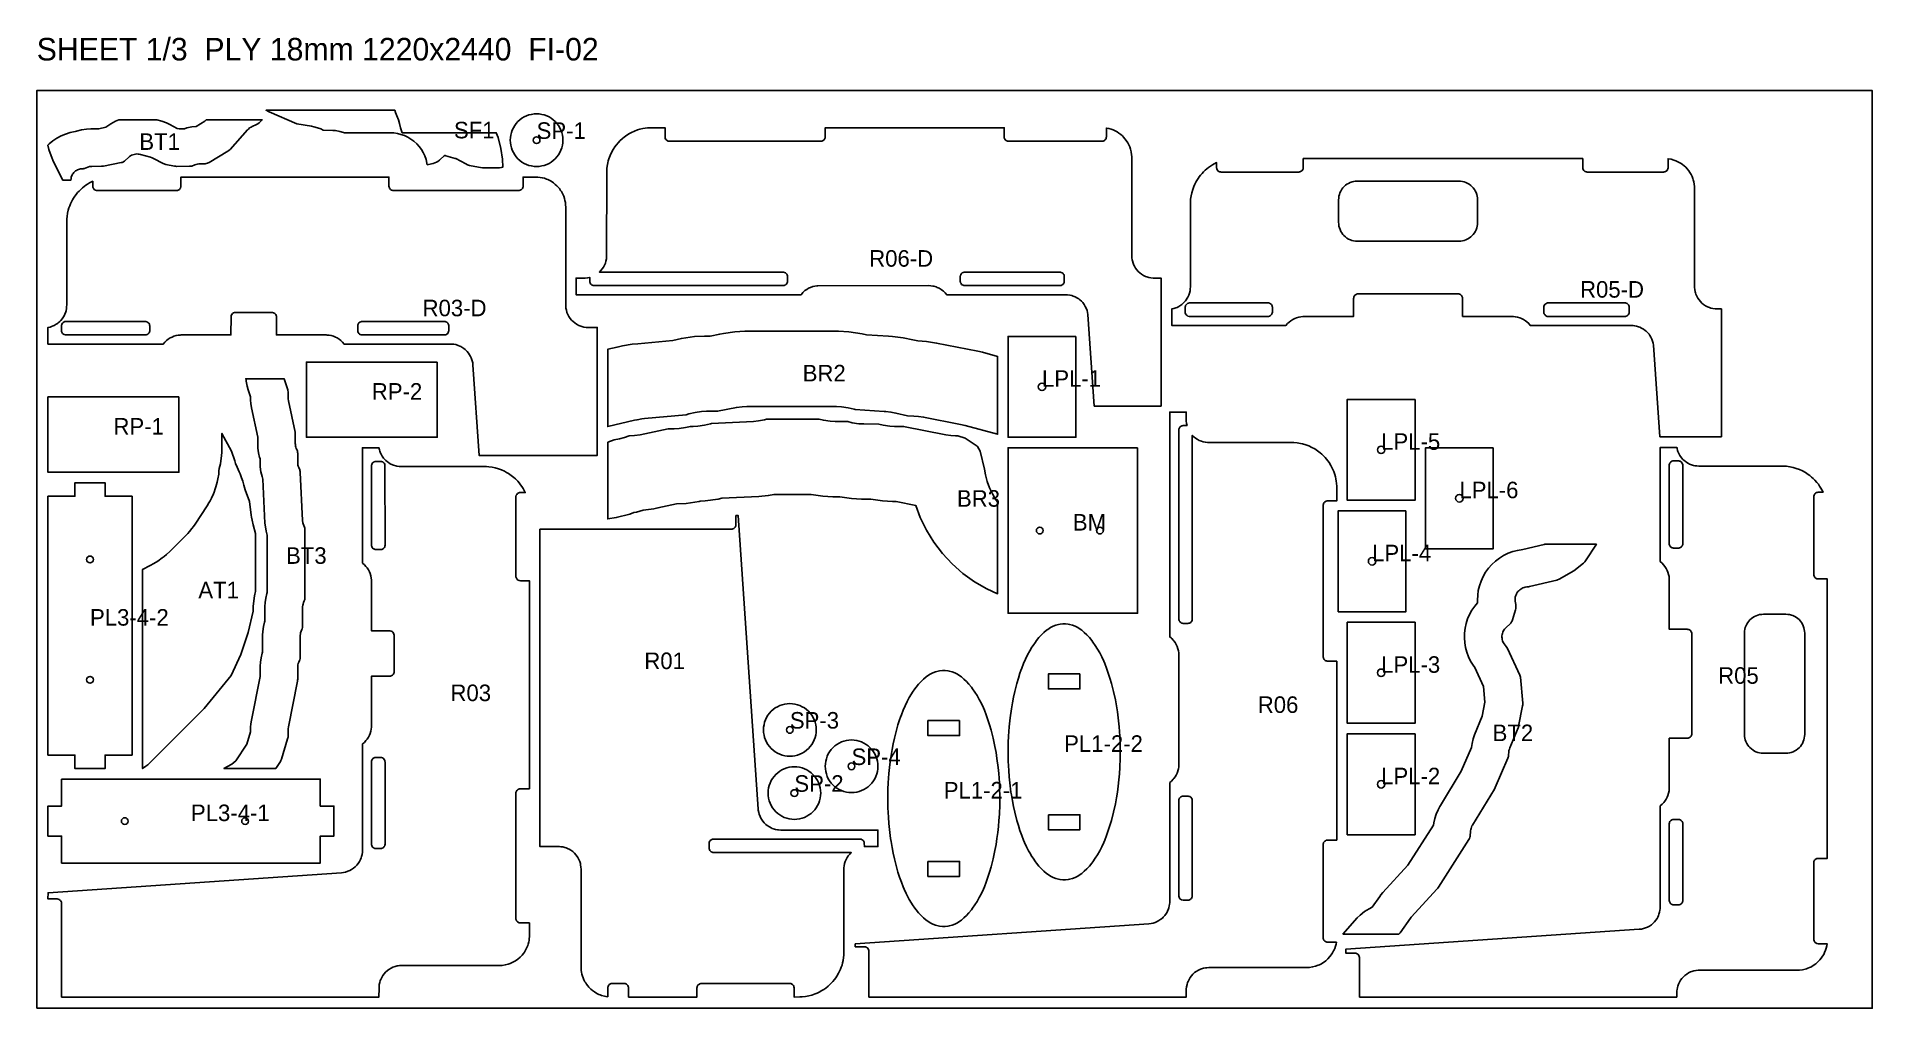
# Model space of a CAD drawing. Header units: millimetres. Extents: x 0 to 7920, y 0 to 1292.
# Drawn here: x 0 to 2440, y 0 to 1292 of the extents above; entities that cross this region are included whole.
import ezdxf

# ---------------------------------------------------------------- set-up
doc = ezdxf.new("R2010")
doc.units = ezdxf.units.MM
for name, color, linetype in [('CUT_IN', 5, 'Continuous'), ('CUT_OUT', 1, 'Continuous'), ('DRILL', 3, 'Continuous'), ('LABEL', 7, 'Continuous'), ('SHEET', 8, 'Continuous')]:
    doc.layers.add(name, color=color, linetype=linetype)

msp = doc.modelspace()

# ---------------------------------------------------------------- texts
at = {"layer": 'LABEL'}
for s, height, p in [('SHEET 1/3  PLY 18mm 1220x2440  FI-02', 30, (0, 1260)), ('SF1', 22, (554.68, 1156.45)), ('SP-1', 22, (664.51, 1155.79)), ('BT1', 22, (136.41, 1141.15)), ('R06-D', 22, (1106.61, 985.86)), ('R05-D', 22, (2051.53, 944.72)), ('R03-D', 22, (512.94, 919.95)), ('BR2', 22, (1018.19, 833.34)), ('RP-2', 22, (445.44, 809.07)), ('LPL-1', 22, (1336.32, 826.18)), ('RP-1', 22, (102, 762.68)), ('LPL-5', 22, (1787.14, 742.42)), ('BR3', 22, (1223.3, 666.77)), ('LPL-6', 22, (1891.14, 678.05)), ('BM', 22, (1377.32, 635.1)), ('BT3', 22, (331.43, 590.83)), ('LPL-4', 22, (1775.14, 594.21)), ('AT1', 22, (214.84, 545)), ('PL3-4-2', 22, (70.84, 508.68)), ('R01', 22, (807.69, 450.94)), ('LPL-3', 22, (1787.14, 446)), ('R05', 22, (2235.14, 431.42)), ('R03', 22, (550, 408.36)), ('R06', 22, (1623.13, 392.67)), ('SP-3', 22, (1001.14, 371.82)), ('BT2', 22, (1935.29, 355.13)), ('SP-4', 22, (1083.14, 323.39)), ('PL1-2-2', 22, (1365.75, 340.89)), ('LPL-2', 22, (1787.14, 297.78)), ('SP-2', 22, (1007.14, 287.82)), ('PL1-2-1', 22, (1205.75, 278.89)), ('PL3-4-1', 22, (205, 248.84))]:
    msp.add_text(s, height=height, dxfattribs=at).set_placement(p)

# ---------------------------------------------------------------- linework, layer by layer
at = {"layer": 'CUT_IN'}
for points in [[(1733.67, 1032.65), (1734.78, 1030.8), (1736.24, 1028.83), (1737.69, 1027.23), (1739.71, 1025.37), (1741.68, 1023.91), (1743.78, 1022.65), (1746.27, 1021.49), (1748.31, 1020.77), (1750.4, 1020.24), (1753.11, 1019.82), (1755.71, 1019.69), (1890.2, 1019.69), (1893.09, 1019.85), (1895.23, 1020.18), (1897.32, 1020.69), (1899.91, 1021.6), (1902.39, 1022.79), (1904.48, 1024.08), (1906.21, 1025.37), (1907.81, 1026.81), (1909.67, 1028.83), (1911.29, 1031.05), (1912.39, 1032.91), (1913.32, 1034.86), (1914.27, 1037.43), (1914.86, 1039.81), (1915.19, 1041.95), (1915.35, 1044.84), (1915.35, 1074.54), (1915.19, 1077.43), (1914.86, 1079.57), (1914.35, 1081.66), (1913.32, 1084.52), (1912.25, 1086.73), (1911.13, 1088.58), (1909.67, 1090.55), (1908.23, 1092.15), (1906.21, 1094.01), (1904.24, 1095.47), (1902.39, 1096.59), (1899.91, 1097.78), (1897.32, 1098.69), (1895.23, 1099.2), (1892.8, 1099.56), (1890.2, 1099.69), (1755.71, 1099.69), (1752.82, 1099.53), (1750.69, 1099.2), (1748.59, 1098.69), (1746, 1097.78), (1743.53, 1096.59), (1741.68, 1095.47), (1739.94, 1094.19), (1737.69, 1092.15), (1736.24, 1090.55), (1734.95, 1088.82), (1733.52, 1086.47), (1732.37, 1083.98), (1731.65, 1081.95), (1731.05, 1079.57), (1730.69, 1077.14), (1730.56, 1074.54), (1730.56, 1044.84), (1730.67, 1042.53), (1731.05, 1039.81), (1731.65, 1037.43), (1732.47, 1035.13), (1733.67, 1032.65)], [(1365.93, 973.23), (1365.7, 974.38), (1365.25, 975.47), (1364.59, 976.45), (1363.98, 977.09), (1363.04, 977.79), (1361.98, 978.29), (1360.84, 978.58), (1360.25, 978.63), (1233.42, 978.63), (1232.84, 978.58), (1231.69, 978.29), (1230.38, 977.63), (1229.69, 977.09), (1229.08, 976.45), (1228.29, 975.21), (1227.97, 974.38), (1227.72, 972.93), (1227.72, 966.35), (1227.83, 965.47), (1228.17, 964.34), (1228.73, 963.31), (1229.47, 962.4), (1230.38, 961.65), (1231.42, 961.1), (1232.26, 960.82), (1233.42, 960.65), (1360.25, 960.65), (1360.84, 960.7), (1361.98, 960.99), (1363.29, 961.65), (1363.98, 962.19), (1364.59, 962.83), (1365.38, 964.07), (1365.7, 964.9), (1365.95, 966.35), (1365.93, 973.23)], [(1532.68, 919.69), (1637.44, 919.75), (1638.59, 920.04), (1639.65, 920.54), (1640.59, 921.24), (1641.38, 922.12), (1641.99, 923.12), (1642.31, 923.95), (1642.56, 925.4), (1642.56, 931.98), (1642.45, 932.86), (1642.11, 933.99), (1641.71, 934.77), (1641.2, 935.5), (1640.14, 936.51), (1638.86, 937.23), (1637.44, 937.63), (1636.56, 937.69), (1532.38, 937.68), (1531.22, 937.51), (1530.38, 937.23), (1529.59, 936.84), (1528.65, 936.14), (1527.86, 935.26), (1527.25, 934.26), (1526.94, 933.43), (1526.74, 932.57), (1526.68, 931.69), (1526.69, 925.4), (1526.79, 924.52), (1527.14, 923.39), (1527.53, 922.61), (1528.04, 921.88), (1529.1, 920.87), (1530.38, 920.15), (1531.8, 919.75), (1532.68, 919.69)], [(2116.91, 931.98), (2116.8, 932.86), (2116.34, 934.26), (2115.73, 935.26), (2114.94, 936.14), (2114, 936.84), (2112.93, 937.34), (2111.79, 937.63), (2111.21, 937.68), (2009.06, 937.68), (2008.47, 937.63), (2007.33, 937.34), (2006.02, 936.68), (2005.32, 936.14), (2004.71, 935.5), (2003.93, 934.26), (2003.53, 933.15), (2003.36, 931.98), (2003.36, 925.4), (2003.53, 924.23), (2003.93, 923.12), (2004.53, 922.12), (2005.32, 921.24), (2006.27, 920.54), (2007.05, 920.15), (2007.89, 919.87), (2009.06, 919.7), (2111.21, 919.7), (2111.79, 919.75), (2112.93, 920.04), (2114.25, 920.7), (2114.94, 921.24), (2115.55, 921.88), (2116.34, 923.12), (2116.73, 924.23), (2116.91, 925.4), (2116.91, 931.98)], [(144.54, 895.08), (145.7, 895.25), (146.81, 895.65), (147.82, 896.25), (148.69, 897.04), (149.39, 897.99), (149.89, 899.05), (150.18, 900.19), (150.23, 900.78), (150.23, 907.36), (150.13, 908.24), (149.78, 909.37), (149.39, 910.15), (148.88, 910.88), (147.82, 911.89), (146.54, 912.61), (145.12, 913.01), (144.24, 913.07), (38.69, 913.06), (37.53, 912.89), (36.69, 912.61), (35.9, 912.22), (34.96, 911.52), (34.17, 910.64), (33.56, 909.64), (33.25, 908.81), (33.05, 907.95), (32.99, 907.36), (32.99, 900.78), (33.1, 899.9), (33.44, 898.77), (33.84, 897.99), (34.35, 897.26), (35.41, 896.25), (36.69, 895.53), (38.11, 895.13), (38.99, 895.07), (144.54, 895.08)], [(547.66, 907.66), (547.43, 908.81), (546.98, 909.9), (546.33, 910.88), (545.72, 911.52), (545.02, 912.06), (543.98, 912.61), (543.15, 912.89), (541.98, 913.06), (432.37, 913.06), (431.79, 913.01), (430.65, 912.72), (429.34, 912.06), (428.22, 911.1), (427.68, 910.4), (427.24, 909.64), (426.85, 908.53), (426.68, 907.36), (426.68, 900.78), (426.85, 899.61), (427.24, 898.5), (427.68, 897.74), (428.22, 897.04), (429.09, 896.25), (430.1, 895.65), (431.21, 895.25), (432.37, 895.08), (541.98, 895.08), (542.57, 895.13), (543.71, 895.42), (545.02, 896.08), (545.72, 896.62), (546.33, 897.26), (547.11, 898.5), (547.51, 899.61), (547.66, 900.48), (547.66, 907.66)], [(445, 721.08), (445.06, 614.95), (445.35, 613.81), (445.85, 612.74), (446.18, 612.25), (446.97, 611.38), (447.43, 611.01), (447.92, 610.68), (448.98, 610.18), (450.12, 609.89), (450.71, 609.84), (457.88, 609.89), (458.74, 610.09), (459.83, 610.54), (460.81, 611.19), (461.45, 611.8), (462.15, 612.74), (462.54, 613.53), (462.82, 614.37), (462.99, 615.53), (462.94, 721.96), (462.54, 723.38), (461.82, 724.66), (460.81, 725.72), (460.08, 726.23), (459.3, 726.63), (458.17, 726.97), (457.29, 727.08), (450.71, 727.08), (449.83, 726.97), (448.43, 726.51), (447.19, 725.72), (446.55, 725.11), (445.85, 724.17), (445.35, 723.1), (445.06, 721.96), (445, 721.08)], [(2170.14, 721.7), (2170.2, 616.94), (2170.49, 615.79), (2170.99, 614.73), (2171.32, 614.24), (2172.33, 613.18), (2173.06, 612.67), (2173.84, 612.27), (2174.97, 611.93), (2175.85, 611.82), (2182.73, 611.84), (2183.88, 612.07), (2184.97, 612.52), (2185.95, 613.18), (2186.59, 613.79), (2187.29, 614.73), (2187.68, 615.52), (2187.96, 616.36), (2188.13, 617.52), (2188.08, 722.58), (2187.68, 724), (2186.96, 725.28), (2185.95, 726.34), (2184.71, 727.13), (2183.88, 727.44), (2182.73, 727.67), (2175.85, 727.69), (2174.97, 727.59), (2173.57, 727.13), (2172.33, 726.34), (2171.69, 725.73), (2170.99, 724.79), (2170.49, 723.72), (2170.2, 722.58), (2170.14, 721.7)], [(2283.62, 520.99), (2281.25, 519.6), (2279.28, 518.14), (2277.26, 516.28), (2275.82, 514.67), (2274.36, 512.7), (2273.1, 510.6), (2271.94, 508.11), (2271.22, 506.07), (2270.69, 503.98), (2270.27, 501.27), (2270.14, 498.67), (2270.14, 364.18), (2270.3, 361.29), (2270.63, 359.15), (2271.14, 357.06), (2272.05, 354.47), (2273.24, 351.99), (2274.53, 349.9), (2275.82, 348.17), (2277.26, 346.57), (2279.28, 344.71), (2281.5, 343.09), (2283.36, 341.99), (2285.31, 341.06), (2287.88, 340.11), (2290.26, 339.52), (2292.4, 339.19), (2295.29, 339.03), (2324.99, 339.03), (2327.88, 339.19), (2330.02, 339.52), (2332.11, 340.03), (2334.97, 341.06), (2337.18, 342.13), (2339.03, 343.25), (2341, 344.71), (2342.6, 346.15), (2344.46, 348.17), (2345.92, 350.14), (2347.04, 351.99), (2348.23, 354.47), (2349.14, 357.06), (2349.65, 359.15), (2350.01, 361.58), (2350.14, 364.18), (2350.14, 498.67), (2349.98, 501.56), (2349.65, 503.69), (2349.14, 505.79), (2348.23, 508.38), (2347.04, 510.85), (2345.92, 512.7), (2344.64, 514.44), (2342.6, 516.69), (2341, 518.14), (2339.27, 519.43), (2336.92, 520.86), (2334.43, 522.01), (2332.4, 522.73), (2330.02, 523.33), (2327.59, 523.69), (2324.99, 523.82), (2295.29, 523.82), (2292.98, 523.71), (2290.26, 523.33), (2287.88, 522.73), (2285.58, 521.91), (2283.62, 520.99)], [(1386.76, 444.5), (1344.76, 444.5), (1344.76, 424.5), (1386.76, 424.5), (1386.76, 444.5)], [(1226.76, 382.5), (1184.76, 382.5), (1184.76, 362.5), (1226.76, 362.5), (1226.76, 382.5)], [(457, 212.38), (458.17, 212.5), (459.3, 212.84), (460.33, 213.39), (461.24, 214.14), (461.99, 215.05), (462.54, 216.09), (462.82, 216.92), (462.99, 218.09), (462.99, 327.7), (462.94, 328.28), (462.65, 329.42), (461.99, 330.73), (461.03, 331.85), (460.33, 332.39), (459.57, 332.83), (458.46, 333.22), (457.29, 333.39), (450.71, 333.39), (449.54, 333.22), (448.43, 332.83), (447.67, 332.39), (446.97, 331.85), (446.18, 330.98), (445.58, 329.97), (445.18, 328.86), (445.01, 327.7), (445.01, 218.09), (445.06, 217.5), (445.35, 216.36), (446.01, 215.05), (446.55, 214.35), (447.19, 213.74), (448.43, 212.96), (449.54, 212.56), (450.41, 212.41), (457, 212.38)], [(1530.14, 143.75), (1531.31, 143.86), (1532.44, 144.2), (1533.22, 144.6), (1534.17, 145.3), (1534.96, 146.17), (1535.56, 147.18), (1535.96, 148.29), (1536.13, 149.45), (1536.13, 276.28), (1536.08, 276.86), (1535.79, 278.01), (1535.13, 279.32), (1534.59, 280.01), (1533.95, 280.62), (1532.71, 281.41), (1531.88, 281.73), (1530.43, 281.98), (1523.85, 281.98), (1522.97, 281.87), (1521.84, 281.53), (1520.81, 280.97), (1519.9, 280.23), (1519.15, 279.32), (1518.6, 278.28), (1518.32, 277.44), (1518.15, 276.28), (1518.15, 149.45), (1518.2, 148.86), (1518.49, 147.72), (1519.15, 146.41), (1519.69, 145.72), (1520.33, 145.11), (1521.57, 144.32), (1522.4, 144), (1523.85, 143.75), (1530.14, 143.75)], [(1344.76, 257.28), (1344.76, 237.28), (1386.76, 237.28), (1386.76, 257.28), (1344.76, 257.28)], [(2175.85, 137.47), (2182.43, 137.47), (2183.31, 137.58), (2184.71, 138.04), (2185.22, 138.32), (2186.17, 139.02), (2186.59, 139.44), (2187.29, 140.38), (2187.79, 141.45), (2187.96, 142.01), (2188.13, 143.17), (2188.13, 245.32), (2187.96, 246.49), (2187.68, 247.33), (2187.13, 248.36), (2186.59, 249.06), (2185.95, 249.67), (2184.71, 250.45), (2183.6, 250.85), (2182.43, 251.02), (2175.85, 251.02), (2174.68, 250.85), (2173.57, 250.45), (2173.06, 250.18), (2172.11, 249.48), (2171.5, 248.84), (2170.99, 248.11), (2170.6, 247.33), (2170.32, 246.49), (2170.15, 245.32), (2170.15, 143.17), (2170.32, 142.01), (2170.72, 140.9), (2171.15, 140.13), (2171.9, 139.22), (2172.81, 138.48), (2173.84, 137.92), (2174.68, 137.65), (2175.85, 137.47)], [(1184.76, 195.28), (1184.76, 175.28), (1226.76, 175.28), (1226.76, 195.28), (1184.76, 195.28)]]:
    msp.add_lwpolyline(points, close=True, dxfattribs=at)
at = {"layer": 'CUT_OUT'}
for points in [[(21.63, 1153.15), (26.92, 1156.71), (32.54, 1159.74), (38.42, 1162.2), (44.52, 1164.07), (51.16, 1165.37), (52.97, 1166.01), (59.51, 1167.75), (66.39, 1168.84), (71.81, 1169.22), (82.46, 1169.27), (92.01, 1171.19), (93.04, 1172.02), (98.73, 1175.9), (104.79, 1179.18), (109.34, 1181.07), (159.46, 1181.07), (166.43, 1179.1), (172.39, 1176.93), (177.05, 1174.82), (186.52, 1169.79), (189.32, 1169.26), (196.27, 1169.27), (199.49, 1170.28), (206.2, 1171.65), (211.77, 1172.28), (223.47, 1179.3), (225.05, 1181.07), (299.75, 1181.07), (295.68, 1177.09), (294.04, 1175.74), (292.17, 1174.73), (286.47, 1172.23), (285.08, 1171.53), (283.03, 1170.25), (281.38, 1168.88), (280.09, 1167.59), (256.95, 1141.73), (255.98, 1140.76), (255.21, 1140.12), (254.07, 1139.36), (229.24, 1124.45), (228.05, 1123.81), (227.14, 1123.43), (225.24, 1122.96), (223.89, 1122.82), (215.3, 1122.41), (213.58, 1122.19), (211.83, 1121.83), (210.32, 1121.35), (206.31, 1119.7), (204.48, 1119.35), (203.21, 1119.29), (185.96, 1119.25), (184.64, 1119.31), (183.33, 1119.49), (171.52, 1121.76), (170.19, 1122.09), (169.24, 1122.42), (168, 1123.01), (155.08, 1129.9), (153.62, 1130.58), (151.4, 1131.41), (138.02, 1135.13), (136.38, 1135.45), (134.85, 1135.64), (133.1, 1135.68), (131.36, 1135.54), (129.65, 1135.22), (127.97, 1134.73), (126.17, 1133.98), (124.65, 1133.14), (123.37, 1132.27), (121.94, 1131.11), (117.71, 1127.1), (116.74, 1126.27), (115.98, 1125.72), (115.17, 1125.26), (113.45, 1124.56), (112.2, 1124.25), (88.82, 1119.56), (87.5, 1119.36), (86.17, 1119.29), (73.23, 1119.24), (71.54, 1119.1), (70, 1118.86), (67.79, 1118.26), (63.61, 1116.58), (62.6, 1116.31), (61.57, 1116.15), (58.28, 1115.9), (56.83, 1115.61), (55.43, 1115.18), (54.07, 1114.61), (52.77, 1113.91), (51.55, 1113.09), (50.42, 1112.15), (49.38, 1111.11), (48.45, 1109.97), (47.63, 1108.74), (46.94, 1107.44), (46.39, 1106.08), (45.96, 1104.67), (45.68, 1103.22), (45.54, 1101.07), (34.66, 1101.07), (22.51, 1125.42), (19.03, 1133.33), (16.32, 1141.54), (15, 1147.36), (16.71, 1149.09), (21.63, 1153.15)], [(476.12, 1193.89), (477.05, 1190.79), (478.9, 1186.37), (480.75, 1181.31), (482.14, 1176.11), (483.39, 1170.43), (484.29, 1167.69), (485.97, 1163.89), (610.95, 1163.89), (613.26, 1157.43), (616.83, 1143.15), (618.99, 1128.59), (619.51, 1118.06), (617.41, 1117.56), (615.11, 1117.23), (612.78, 1117.11), (594.83, 1117.07), (592.43, 1117.18), (590.05, 1117.51), (577.52, 1119.92), (575.09, 1120.51), (572.73, 1121.35), (570.46, 1122.41), (557.21, 1129.48), (556.29, 1129.86), (543.62, 1133.38), (542.8, 1133.51), (542.4, 1133.47), (541.83, 1133.27), (541.25, 1132.85), (536.96, 1128.79), (535.2, 1127.27), (533.29, 1125.92), (531.27, 1124.75), (529.15, 1123.77), (526.95, 1123), (524.69, 1122.43), (519.1, 1121.31), (518.76, 1123.64), (517.56, 1128.4), (515.91, 1133.02), (513.81, 1137.46), (511.29, 1141.67), (508.37, 1145.61), (505.07, 1149.25), (501.44, 1152.54), (497.49, 1155.46), (493.29, 1157.99), (488.85, 1160.08), (484.23, 1161.74), (479.47, 1162.93), (474.62, 1163.65), (469.72, 1163.89), (409.13, 1163.89), (407.75, 1164.38), (402.91, 1165.74), (397.26, 1166.7), (393.48, 1167.02), (380.94, 1167.25), (377.47, 1168.94), (373.38, 1170.56), (368.56, 1171.98), (365.19, 1172.71), (345.82, 1175.73), (309.03, 1191.52), (304.89, 1193.89), (476.12, 1193.89)], [(699.51, 1154.07), (699.34, 1150.64), (698.84, 1147.24), (698, 1143.91), (696.85, 1140.68), (695.38, 1137.57), (693.61, 1134.63), (691.57, 1131.87), (689.26, 1129.32), (686.71, 1127.01), (683.95, 1124.97), (681.01, 1123.2), (677.9, 1121.73), (674.67, 1120.58), (671.34, 1119.74), (667.94, 1119.24), (664.51, 1119.07), (661.08, 1119.24), (657.68, 1119.74), (654.35, 1120.58), (651.12, 1121.73), (648.01, 1123.2), (645.07, 1124.97), (642.31, 1127.01), (639.76, 1129.32), (637.45, 1131.87), (635.41, 1134.63), (633.64, 1137.57), (632.17, 1140.68), (631.02, 1143.91), (630.18, 1147.24), (629.68, 1150.64), (629.51, 1154.07), (629.68, 1157.5), (630.18, 1160.9), (631.02, 1164.23), (632.17, 1167.46), (633.64, 1170.57), (635.41, 1173.51), (637.45, 1176.27), (639.76, 1178.82), (642.31, 1181.13), (645.07, 1183.17), (648.01, 1184.94), (651.12, 1186.41), (654.35, 1187.56), (657.68, 1188.4), (661.08, 1188.9), (664.51, 1189.07), (667.94, 1188.9), (671.34, 1188.4), (674.67, 1187.56), (677.9, 1186.41), (681.01, 1184.94), (683.95, 1183.17), (686.71, 1181.13), (689.26, 1178.82), (691.57, 1176.27), (693.61, 1173.51), (695.38, 1170.57), (696.85, 1167.46), (698, 1164.23), (698.84, 1160.9), (699.34, 1157.5), (699.51, 1154.07)], [(1405.68, 800.64), (1397.34, 922.27), (1396.85, 925.14), (1396.17, 927.67), (1395.05, 930.66), (1393.89, 933.01), (1392.38, 935.49), (1390.44, 938.04), (1388.67, 939.96), (1386.51, 941.9), (1385.12, 942.96), (1382.68, 944.55), (1380.37, 945.77), (1377.68, 946.88), (1376.02, 947.42), (1373.48, 948.05), (1370.32, 948.51), (1367.63, 948.64), (1209.72, 948.65), (1207.6, 951.16), (1205.32, 953.35), (1204.22, 954.26), (1202.12, 955.76), (1199.65, 957.21), (1197.05, 958.42), (1195.71, 958.93), (1192.68, 959.82), (1191.28, 960.12), (1188.73, 960.49), (1185.79, 960.64), (1038.4, 960.6), (1036.97, 960.49), (1034.42, 960.12), (1031.63, 959.45), (1028.65, 958.42), (1026.05, 957.21), (1023.58, 955.76), (1021.26, 954.08), (1020.16, 953.16), (1018.3, 951.37), (1017.33, 950.31), (1015.98, 948.65), (1015.65, 948.64), (717.06, 948.65), (717.06, 970.63), (728.96, 970.67), (732.18, 970.99), (735.05, 971.57), (735.05, 966.35), (735.23, 965.18), (735.5, 964.34), (735.76, 963.81), (736.6, 962.61), (737.24, 962), (737.96, 961.49), (738.75, 961.1), (739.59, 960.82), (741.05, 960.64), (991.98, 960.64), (993.44, 960.82), (994.28, 961.1), (995.07, 961.49), (996.01, 962.19), (996.62, 962.83), (996.97, 963.31), (997.53, 964.34), (997.92, 965.76), (997.98, 966.64), (997.95, 973.23), (997.87, 973.81), (997.53, 974.94), (997.13, 975.72), (996.62, 976.45), (996.01, 977.09), (995.32, 977.63), (994, 978.29), (992.86, 978.58), (992.28, 978.63), (748.03, 978.64), (749.96, 980.6), (751.82, 982.89), (753.29, 985.09), (754.69, 987.68), (755.93, 990.67), (756.7, 993.21), (757.29, 996.09), (757.59, 999.02), (757.65, 1112.15), (757.92, 1116.48), (758.29, 1119.48), (759.1, 1123.82), (759.82, 1126.68), (760.65, 1129.43), (762.19, 1133.57), (764.06, 1137.65), (766.19, 1141.52), (768.6, 1145.22), (770.31, 1147.52), (773.15, 1150.91), (775.18, 1153.04), (778.47, 1156.1), (780.69, 1157.92), (784.33, 1160.55), (788.03, 1162.83), (790.69, 1164.25), (794.71, 1166.09), (798.78, 1167.6), (801.67, 1168.48), (805.89, 1169.48), (808.87, 1170), (811.72, 1170.35), (814.65, 1170.57), (817.62, 1170.64), (835.2, 1170.64), (835.2, 1158.64), (835.26, 1157.76), (835.55, 1156.62), (836.05, 1155.56), (836.56, 1154.83), (837.17, 1154.19), (837.87, 1153.65), (838.63, 1153.22), (839.46, 1152.9), (840.32, 1152.7), (841.2, 1152.64), (1042.86, 1152.67), (1043.73, 1152.82), (1044.57, 1153.1), (1045.35, 1153.49), (1046.08, 1154), (1046.72, 1154.61), (1047.26, 1155.31), (1047.69, 1156.07), (1048.01, 1156.9), (1048.2, 1157.76), (1048.27, 1158.64), (1048.27, 1170.64), (1286.03, 1170.64), (1286.03, 1158.35), (1286.21, 1157.18), (1286.48, 1156.34), (1286.88, 1155.56), (1287.39, 1154.83), (1288, 1154.19), (1288.69, 1153.65), (1289.46, 1153.22), (1290.29, 1152.9), (1291.15, 1152.7), (1292.03, 1152.64), (1415.85, 1152.64), (1416.73, 1152.7), (1417.59, 1152.9), (1418.42, 1153.22), (1419.19, 1153.65), (1419.88, 1154.19), (1420.49, 1154.83), (1421, 1155.56), (1421.4, 1156.34), (1421.74, 1157.47), (1421.85, 1158.64), (1421.85, 1170.14), (1425.26, 1169.45), (1428.16, 1168.61), (1430.85, 1167.61), (1433.52, 1166.39), (1436.11, 1164.97), (1438.64, 1163.32), (1440.98, 1161.54), (1443.13, 1159.63), (1444.52, 1158.25), (1446.52, 1155.99), (1448.3, 1153.64), (1450.36, 1150.39), (1451.72, 1147.78), (1452.91, 1145), (1453.84, 1142.29), (1454.8, 1138.48), (1455.38, 1134.6), (1455.53, 1132.57), (1455.57, 1130.66), (1455.57, 1000.57), (1455.71, 997.85), (1456.12, 994.93), (1456.44, 993.49), (1457.28, 990.67), (1458.39, 987.95), (1459.05, 986.63), (1460.71, 983.85), (1462.29, 981.72), (1464.26, 979.53), (1466.43, 977.55), (1468.79, 975.78), (1471.3, 974.25), (1473.96, 972.98), (1475.61, 972.35), (1478.14, 971.58), (1481.03, 970.99), (1484.25, 970.67), (1494.69, 970.63), (1494.69, 800.64), (1405.68, 800.64)], [(2157.57, 759.69), (2149.23, 881.32), (2148.74, 884.19), (2148.06, 886.72), (2147.05, 889.44), (2145.78, 892.06), (2144.27, 894.54), (2143.25, 895.95), (2141.37, 898.17), (2139.28, 900.2), (2138.17, 901.13), (2135.81, 902.83), (2133.3, 904.3), (2130.93, 905.4), (2129.3, 906.02), (2126.51, 906.84), (2123.94, 907.35), (2122.21, 907.56), (2119.52, 907.69), (1985.36, 907.7), (1983.23, 910.21), (1980.96, 912.4), (1978.93, 914), (1976.29, 915.71), (1973.73, 917.01), (1971.34, 917.98), (1968.32, 918.87), (1965.5, 919.4), (1962.93, 919.65), (1961.43, 919.69), (1895.35, 919.69), (1895.35, 943.69), (1895.24, 944.86), (1895, 945.71), (1894.5, 946.77), (1893.99, 947.5), (1893.16, 948.33), (1892.44, 948.84), (1891.37, 949.34), (1890.23, 949.63), (1889.35, 949.69), (1756.56, 949.69), (1755.68, 949.63), (1754.54, 949.34), (1753.74, 948.98), (1752.99, 948.51), (1752.32, 947.93), (1751.74, 947.26), (1751.27, 946.52), (1750.91, 945.71), (1750.63, 944.57), (1750.56, 943.69), (1750.56, 919.69), (1684.49, 919.69), (1682.98, 919.65), (1680.41, 919.4), (1677.6, 918.87), (1674.57, 917.98), (1672.18, 917.01), (1669.63, 915.71), (1666.98, 914), (1664.74, 912.21), (1662.68, 910.21), (1660.56, 907.7), (1508.69, 907.7), (1508.69, 929.68), (1511.69, 930.36), (1514.16, 931.17), (1515.77, 931.83), (1518.1, 932.99), (1519.6, 933.87), (1521.97, 935.53), (1524.17, 937.41), (1524.99, 938.22), (1526.92, 940.38), (1527.97, 941.76), (1529.4, 943.94), (1530.24, 945.46), (1531.44, 948.09), (1532.31, 950.55), (1533.07, 953.64), (1533.3, 955.06), (1533.47, 956.5), (1533.6, 959.18), (1533.62, 1071.2), (1533.88, 1075.53), (1534.49, 1079.98), (1535.39, 1084.23), (1536.61, 1088.48), (1538.15, 1092.62), (1539.37, 1095.38), (1540.7, 1098.01), (1542.15, 1100.57), (1543.69, 1102.99), (1545.38, 1105.4), (1547.19, 1107.72), (1549.12, 1109.96), (1551.15, 1112.09), (1553.33, 1114.17), (1555.51, 1116.05), (1557.83, 1117.86), (1560.23, 1119.56), (1562.78, 1121.17), (1565.28, 1122.59), (1568.45, 1124.16), (1568.46, 1117.4), (1568.63, 1116.23), (1568.91, 1115.39), (1569.63, 1114.12), (1570.64, 1113.05), (1571.37, 1112.54), (1572.15, 1112.15), (1573.57, 1111.75), (1574.45, 1111.69), (1677.55, 1111.69), (1678.43, 1111.75), (1679.3, 1111.95), (1680.12, 1112.27), (1680.89, 1112.7), (1681.58, 1113.24), (1682.19, 1113.88), (1682.85, 1114.86), (1683.3, 1115.95), (1683.55, 1117.4), (1683.56, 1129.69), (2055.17, 1129.69), (2055.17, 1117.69), (2055.35, 1116.23), (2055.88, 1114.86), (2056.54, 1113.88), (2057.15, 1113.24), (2058.09, 1112.54), (2058.61, 1112.27), (2059.15, 1112.04), (2060.29, 1111.75), (2061.17, 1111.69), (2162.59, 1111.69), (2163.47, 1111.75), (2164.34, 1111.95), (2165.16, 1112.27), (2165.93, 1112.7), (2166.62, 1113.24), (2167.23, 1113.88), (2167.89, 1114.86), (2168.34, 1115.95), (2168.59, 1117.4), (2168.6, 1129.4), (2172.51, 1128.73), (2176.36, 1127.66), (2179.05, 1126.66), (2181.73, 1125.44), (2184.31, 1124.02), (2186.03, 1122.93), (2187.64, 1121.8), (2189.88, 1120), (2192.04, 1118), (2194.09, 1115.79), (2195.93, 1113.49), (2197.59, 1111.06), (2199.04, 1108.58), (2200.36, 1105.87), (2201.43, 1103.2), (2202.07, 1101.27), (2202.8, 1098.49), (2203.34, 1095.6), (2203.67, 1092.67), (2203.78, 1089.71), (2203.78, 959.62), (2203.82, 958.07), (2204.08, 955.43), (2204.64, 952.54), (2205.03, 951.12), (2205.58, 949.45), (2206.72, 946.73), (2208.12, 944.14), (2209.77, 941.7), (2211.45, 939.65), (2213.52, 937.56), (2215.79, 935.68), (2218.23, 934.04), (2221.09, 932.51), (2223.53, 931.5), (2225.21, 930.94), (2228.07, 930.24), (2230.98, 929.82), (2232.45, 929.72), (2239.37, 929.68), (2239.38, 759.69), (2157.57, 759.69)], [(579.83, 855.18), (579.52, 857.85), (578.92, 860.7), (578.51, 862.1), (577.51, 864.82), (576.78, 866.41), (575.51, 868.7), (573.88, 871.1), (572.02, 873.34), (569.74, 875.58), (567.7, 877.22), (566.27, 878.21), (563.76, 879.68), (562.45, 880.32), (560.03, 881.31), (556.97, 882.22), (554.4, 882.73), (552.67, 882.94), (549.98, 883.07), (408.67, 883.08), (406.55, 885.59), (404.28, 887.78), (402.25, 889.38), (399.6, 891.09), (397.05, 892.39), (394.66, 893.36), (391.63, 894.25), (388.82, 894.78), (386.25, 895.03), (384.75, 895.07), (318.67, 895.07), (318.67, 919.07), (318.55, 920.24), (318.32, 921.09), (317.82, 922.15), (317.31, 922.88), (316.48, 923.71), (315.75, 924.22), (314.69, 924.72), (313.55, 925.01), (312.67, 925.07), (264.24, 925.07), (262.78, 924.89), (261.41, 924.36), (260.21, 923.52), (259.25, 922.4), (258.59, 921.09), (258.27, 919.66), (258.24, 895.07), (192.16, 895.07), (190.66, 895.03), (188.09, 894.78), (185.28, 894.25), (182.25, 893.36), (179.86, 892.39), (177.31, 891.09), (174.66, 889.38), (172.63, 887.78), (170.36, 885.59), (168.24, 883.08), (15, 883.08), (15, 905.06), (17.74, 905.68), (19.46, 906.2), (21.97, 907.18), (23.33, 907.82), (25.93, 909.3), (27.42, 910.31), (28.61, 911.22), (30.64, 913), (31.89, 914.29), (33.63, 916.35), (35.49, 919.07), (36.78, 921.44), (37.41, 922.8), (38.54, 925.9), (38.94, 927.34), (39.52, 930.28), (39.79, 932.97), (39.83, 934.54), (39.85, 1046.58), (39.99, 1049.45), (40.28, 1052.38), (40.99, 1056.81), (42.02, 1061.11), (42.87, 1063.93), (43.84, 1066.63), (45, 1069.42), (46.22, 1072.01), (47.61, 1074.61), (49.12, 1077.14), (50.8, 1079.65), (52.51, 1081.95), (54.43, 1084.29), (56.35, 1086.42), (58.49, 1088.55), (60.67, 1090.53), (62.89, 1092.35), (65.32, 1094.15), (67.7, 1095.74), (70.23, 1097.26), (72.82, 1098.65), (74.41, 1099.41), (74.42, 1092.78), (74.59, 1091.61), (74.87, 1090.77), (75.12, 1090.24), (75.77, 1089.26), (76.84, 1088.25), (78.12, 1087.53), (79.53, 1087.13), (80.41, 1087.07), (185.66, 1087.07), (186.54, 1087.13), (187.4, 1087.33), (188.22, 1087.65), (188.99, 1088.08), (189.69, 1088.62), (190.3, 1089.26), (190.95, 1090.24), (191.31, 1091.05), (191.48, 1091.61), (191.66, 1093.07), (191.66, 1105.07), (468.28, 1105.07), (468.28, 1093.07), (468.46, 1091.61), (468.74, 1090.77), (469.13, 1089.99), (469.64, 1089.26), (470.25, 1088.62), (471.45, 1087.78), (472.26, 1087.42), (473.4, 1087.13), (474.28, 1087.07), (640.6, 1087.07), (641.48, 1087.13), (642.62, 1087.42), (643.69, 1087.92), (644.18, 1088.25), (645.24, 1089.26), (645.75, 1089.99), (646.25, 1091.05), (646.54, 1092.19), (646.6, 1093.07), (646.6, 1105.07), (664.21, 1105.06), (666.17, 1104.96), (669.1, 1104.63), (671.92, 1104.11), (674.84, 1103.34), (677.62, 1102.38), (679.37, 1101.65), (682.08, 1100.33), (683.79, 1099.36), (687.05, 1097.18), (689.35, 1095.33), (691.45, 1093.38), (693.5, 1091.17), (694.75, 1089.65), (696.43, 1087.32), (697.48, 1085.67), (698.94, 1083.02), (699.77, 1081.25), (700.5, 1079.5), (701.46, 1076.72), (702.23, 1073.8), (702.75, 1070.98), (703.08, 1068.05), (703.19, 1065.09), (703.19, 935), (703.32, 932.28), (703.54, 930.52), (704.06, 927.92), (704.9, 925.1), (706.01, 922.38), (707.54, 919.52), (709.18, 917.08), (711.06, 914.82), (712.94, 912.94), (715.2, 911.06), (717.64, 909.42), (720.5, 907.89), (723.22, 906.78), (725.76, 906.01), (727.48, 905.62), (730.4, 905.2), (733.12, 905.07), (745.06, 905.06), (745.06, 735.07), (588.02, 735.07), (579.83, 855.18)], [(1234.12, 774.69), (1227.81, 776.17), (1178.9, 785.92), (1172.17, 786.85), (1165.87, 787.31), (1157.7, 787.43), (1142.13, 791.34), (1135.39, 792.62), (1128.9, 793.41), (1126.48, 793.58), (1088.09, 795.87), (1086.65, 796.35), (1078.47, 798.34), (1069.95, 799.58), (1063.14, 800.02), (1060.6, 800.05), (946.13, 800.05), (943.91, 800.03), (937.56, 799.65), (930.1, 798.69), (905.12, 793.74), (890.13, 793.68), (883.66, 793.28), (875.35, 792.13), (867.01, 790.17), (863.37, 788.95), (807.97, 783.87), (804.28, 783.46), (798.07, 782.45), (794.43, 781.67), (759.06, 773.35), (759.06, 876.08), (771.52, 879.01), (778.59, 880.54), (791.69, 882.67), (798.84, 883.46), (845.54, 887.73), (856.95, 890.42), (874.49, 892.86), (887.58, 893.65), (895.11, 893.72), (907.9, 896.27), (913.13, 897.24), (928.09, 899.2), (941.45, 900), (946.13, 900.05), (1060.6, 900.05), (1065.66, 899.99), (1079.64, 899.11), (1097.25, 896.56), (1103.08, 895.15), (1132.42, 893.41), (1137.66, 893.02), (1151.88, 891.25), (1164.4, 888.83), (1171.44, 887.1), (1182.91, 886.27), (1196.22, 884.41), (1250.9, 873.5), (1257.1, 872.04), (1277.32, 866.62), (1277.32, 763.06), (1234.12, 774.69)], [(1381.32, 893.28), (1381.32, 759.07), (1291.32, 759.07), (1291.32, 893.28), (1381.32, 893.28)], [(532.44, 859.07), (532.44, 759.07), (358.44, 759.07), (358.44, 859.07), (532.44, 859.07)], [(259.26, 324.58), (264.51, 328.8), (279.17, 351.12), (284.21, 367.68), (284.31, 373.51), (284.64, 378), (285.33, 383), (296.92, 441.13), (296.97, 454.84), (297.31, 460), (298.19, 465.99), (299.66, 472.05), (300.09, 473.33), (300.14, 496), (300.43, 500.7), (301.39, 507.36), (302.82, 513.25), (303.26, 514.55), (303.31, 534.06), (303.65, 539.23), (304.56, 545.41), (305.99, 551.31), (306.42, 552.56), (306.44, 629.1), (305.03, 634.09), (303.93, 640.05), (303.41, 644.9), (300.68, 703.58), (299.53, 707.01), (298.11, 713.09), (297.22, 719.61), (296.97, 723.88), (296.93, 730.68), (296.36, 732.37), (294.97, 738.26), (294.1, 744.43), (293.8, 749.23), (293.74, 759.3), (285.43, 798.27), (284.64, 803.91), (284.3, 808.44), (284.22, 812.99), (281.04, 822.34), (279.78, 826.98), (278.52, 833.76), (278.31, 835.78), (277.76, 836.94), (328.86, 836.94), (333.45, 823.57), (333.85, 822.18), (334.03, 821.14), (334.13, 819.7), (334.27, 810.37), (334.6, 807.36), (343.43, 766.08), (343.65, 764.67), (343.73, 763.25), (343.77, 750.93), (343.84, 749.57), (344.11, 747.48), (344.43, 746.13), (345.1, 744.19), (346.19, 741.74), (346.49, 740.86), (346.84, 739.04), (346.9, 737.77), (346.94, 725.56), (347.06, 723.68), (347.28, 722.12), (347.66, 720.58), (348.27, 718.82), (349.65, 715.76), (349.97, 714.76), (350.19, 713.73), (350.33, 712.29), (353.29, 648.37), (353.72, 645.45), (354.15, 643.92), (355.93, 639.45), (356.2, 638.44), (356.36, 637.41), (356.44, 635.97), (356.42, 545.54), (356.36, 544.27), (356.23, 543.35), (355.72, 541.57), (354.69, 539.26), (354.03, 537.43), (353.61, 535.71), (353.36, 533.86), (353.29, 532.66), (353.25, 507.49), (353.19, 506.22), (352.85, 504.4), (352.55, 503.53), (351.52, 501.21), (350.81, 499.2), (350.44, 497.66), (350.19, 495.8), (350.12, 494.6), (350.08, 466.27), (350.02, 464.99), (349.68, 463.18), (349.38, 462.3), (348.35, 459.98), (347.69, 458.16), (347.27, 456.44), (347.07, 455.06), (346.94, 453), (346.91, 437.47), (346.84, 436.14), (346.64, 434.81), (334.57, 374.34), (334.27, 371.54), (334.13, 361.69), (334.06, 360.41), (333.91, 359.48), (333.59, 358.23), (325.44, 331.4), (325, 330.17), (324.6, 329.31), (323.93, 328.18), (317.69, 318.68), (248.89, 318.68), (259.26, 324.58)], [(189, 812.68), (189, 712.68), (15, 712.68), (15, 812.68), (189, 812.68)], [(1832.14, 809.52), (1832.14, 675.31), (1742.14, 675.31), (1742.14, 809.52), (1832.14, 809.52)], [(759.06, 752.61), (767.41, 755.71), (774.68, 757.06), (781.26, 758.85), (787.39, 760.92), (794.79, 761.41), (802.27, 762.48), (839.39, 770.38), (847.4, 770.43), (853.88, 770.84), (862.35, 772.03), (868.86, 773.57), (872.78, 773.61), (878.69, 773.96), (887.52, 775.16), (895.86, 777.12), (896.98, 777.49), (952.87, 780.11), (959.33, 780.79), (967.59, 782.32), (970.27, 783.06), (1040.07, 783.05), (1045.82, 781.65), (1054.79, 780.36), (1061.24, 779.95), (1078.04, 779.9), (1084.07, 778.44), (1092.85, 777.18), (1099.3, 776.78), (1119.28, 776.72), (1125.23, 775.28), (1134, 774.02), (1140.44, 773.61), (1152.37, 773.55), (1208.67, 762.34), (1215.29, 761.42), (1221.5, 760.96), (1224.44, 760.89), (1234.16, 757.93), (1250.17, 747.42), (1250.68, 746.79), (1254.25, 740.51), (1259.83, 716.65), (1261.08, 708.96), (1263.4, 700.23), (1266.55, 691.77), (1270.43, 683.83), (1275.16, 676.14), (1277.32, 673.3), (1277.32, 551), (1262.82, 557.62), (1246.53, 567.1), (1231.24, 578.12), (1216.97, 590.72), (1204.14, 604.53), (1192.73, 619.53), (1182.84, 635.58), (1174.58, 652.52), (1168.7, 668.32), (1142.35, 673.58), (1137.55, 673.65), (1124.11, 674.51), (1108.77, 676.74), (1096.37, 676.82), (1083.05, 677.67), (1067.49, 679.91), (1058.44, 679.99), (1044.98, 680.84), (1029.67, 683.05), (980.19, 683.06), (972.36, 681.64), (959.81, 680.35), (910.87, 678.03), (905.94, 676.88), (888.41, 674.43), (882.01, 674.03), (880.63, 673.71), (863.12, 671.26), (850.5, 670.5), (825.83, 665.22), (820.44, 664.14), (806.18, 662.06), (797.36, 659.66), (793.92, 659.01), (788.56, 657.04), (770.34, 652.29), (759.06, 650.51), (759.06, 752.61)], [(1106.14, 15), (1106.14, 75.89), (1105.96, 77.35), (1105.43, 78.72), (1104.59, 79.92), (1103.95, 80.53), (1103.22, 81.04), (1102.44, 81.44), (1101.6, 81.71), (1100.43, 81.89), (1088.14, 81.89), (1088.15, 85.6), (1478.25, 112.21), (1481.21, 112.57), (1484.05, 113.2), (1486.81, 114.1), (1489.48, 115.27), (1491.77, 116.53), (1494.4, 118.34), (1496.41, 120.02), (1497.46, 121.03), (1499.4, 123.19), (1500.46, 124.58), (1502.05, 127.02), (1503.27, 129.33), (1504.38, 132.02), (1504.92, 133.68), (1505.55, 136.22), (1505.84, 137.93), (1506.11, 140.83), (1506.15, 299.98), (1508.66, 302.1), (1510.85, 304.38), (1511.76, 305.48), (1513.26, 307.58), (1514.71, 310.05), (1515.92, 312.65), (1516.43, 313.99), (1517.32, 317.02), (1517.62, 318.42), (1517.99, 320.97), (1518.14, 323.91), (1518.1, 471.3), (1517.99, 472.73), (1517.62, 475.28), (1516.95, 478.07), (1515.92, 481.05), (1514.71, 483.65), (1513.26, 486.12), (1511.58, 488.44), (1510.66, 489.54), (1508.87, 491.4), (1507.81, 492.37), (1506.15, 493.72), (1506.14, 494.05), (1506.15, 792.64), (1528.13, 792.64), (1528.17, 780.74), (1528.49, 777.52), (1529.07, 774.65), (1523.85, 774.65), (1522.68, 774.47), (1521.84, 774.2), (1521.31, 773.94), (1520.11, 773.1), (1519.5, 772.46), (1518.99, 771.74), (1518.6, 770.95), (1518.32, 770.11), (1518.14, 768.65), (1518.14, 517.72), (1518.2, 516.84), (1518.49, 515.7), (1518.85, 514.89), (1519.32, 514.14), (1520.11, 513.27), (1520.81, 512.73), (1521.84, 512.17), (1522.68, 511.9), (1524.14, 511.72), (1530.14, 511.72), (1531.31, 511.83), (1532.44, 512.17), (1533.22, 512.57), (1533.95, 513.08), (1534.59, 513.69), (1535.13, 514.38), (1535.79, 515.7), (1536.08, 516.84), (1536.13, 517.42), (1536.14, 761.67), (1538.1, 759.74), (1540.39, 757.88), (1542.59, 756.41), (1545.18, 755.01), (1548.17, 753.77), (1550.71, 753), (1553.59, 752.41), (1556.52, 752.11), (1668.16, 752.06), (1671.12, 751.99), (1675.45, 751.62), (1679.81, 750.92), (1682.75, 750.26), (1686.93, 749.05), (1691.07, 747.51), (1695.15, 745.64), (1699.02, 743.51), (1702.72, 741.1), (1706.17, 738.47), (1708.41, 736.55), (1710.54, 734.52), (1712.62, 732.33), (1714.5, 730.16), (1716.31, 727.84), (1718.05, 725.37), (1720.33, 721.67), (1721.75, 719.01), (1723.01, 716.35), (1724.11, 713.69), (1725.55, 709.52), (1726.35, 706.61), (1726.98, 703.81), (1727.5, 700.83), (1727.85, 697.98), (1728.12, 693.57), (1728.14, 674.5), (1716.14, 674.5), (1715.26, 674.44), (1714.12, 674.15), (1713.06, 673.65), (1712.33, 673.14), (1711.69, 672.53), (1711.15, 671.83), (1710.72, 671.07), (1710.4, 670.24), (1710.2, 669.38), (1710.14, 668.5), (1710.17, 466.84), (1710.32, 465.97), (1710.6, 465.13), (1710.99, 464.35), (1711.5, 463.62), (1712.11, 462.98), (1712.81, 462.44), (1713.57, 462.01), (1714.4, 461.69), (1715.26, 461.5), (1716.14, 461.43), (1728.14, 461.43), (1728.14, 223.67), (1715.85, 223.67), (1714.97, 223.56), (1714.12, 223.32), (1713.06, 222.82), (1712.33, 222.31), (1711.69, 221.7), (1711.15, 221.01), (1710.72, 220.24), (1710.4, 219.41), (1710.2, 218.55), (1710.14, 217.67), (1710.14, 93.85), (1710.2, 92.97), (1710.4, 92.11), (1710.72, 91.28), (1711.15, 90.51), (1711.69, 89.82), (1712.33, 89.21), (1713.06, 88.7), (1713.84, 88.3), (1714.4, 88.11), (1715.26, 87.91), (1716.14, 87.85), (1727.64, 87.85), (1727.18, 85.4), (1726.41, 82.48), (1725.45, 79.7), (1724.69, 77.88), (1723.89, 76.18), (1722.47, 73.59), (1720.82, 71.06), (1719.04, 68.72), (1716.4, 65.82), (1713.49, 63.18), (1710.33, 60.85), (1706.96, 58.83), (1705.28, 57.98), (1703.41, 57.16), (1699.79, 55.86), (1695.98, 54.9), (1692.1, 54.32), (1690.07, 54.17), (1688.16, 54.13), (1558.07, 54.13), (1555.35, 53.99), (1553.59, 53.78), (1550.99, 53.26), (1549.57, 52.87), (1546.8, 51.9), (1544.13, 50.65), (1541.35, 48.99), (1539.22, 47.41), (1537.03, 45.44), (1535.05, 43.27), (1533.28, 40.91), (1531.75, 38.4), (1530.48, 35.74), (1529.85, 34.09), (1529.08, 31.56), (1528.49, 28.67), (1528.17, 25.45), (1528.13, 15.01), (1106.14, 15)], [(151, 588.73), (155.79, 591.3), (160.93, 594.47), (166.98, 598.77), (169.6, 600.81), (172.44, 603.21), (176.86, 607.33), (200.81, 631.34), (203.16, 633.93), (206.37, 637.77), (208.62, 640.69), (210.66, 643.53), (226.45, 667.83), (228.9, 671.81), (230.48, 674.64), (232.2, 677.98), (234.86, 683.77), (235.87, 686.31), (237.41, 690.59), (238.26, 693.19), (239.92, 699.34), (240.86, 703.79), (241.87, 710.09), (242.31, 714.28), (242.53, 717.54), (243.42, 720.86), (244.13, 723.93), (245.33, 731.18), (245.73, 734.44), (246.1, 739.21), (246.22, 742.76), (246.22, 764.33), (259.01, 740.82), (263.26, 727.61), (264.45, 724.19), (266.45, 719.16), (269.31, 713.21), (270.24, 710.29), (272.13, 705.11), (272.95, 703.05), (273.97, 700.79), (275.24, 695.39), (277.19, 689.17), (283.06, 673.79), (285.13, 655.54), (285.49, 652.92), (286.18, 648.86), (287.59, 642.56), (290.85, 631.07), (290.89, 554.1), (290, 550.7), (289.56, 548.51), (288.42, 541.5), (287.8, 533.98), (287.68, 528.09), (281.08, 499.51), (271.31, 470.17), (258.46, 442.2), (222.57, 398.44), (147.93, 323.8), (144.89, 321.83), (140.68, 318.68), (140.68, 583.53), (151, 588.73)], [(33, 15), (33, 139.29), (32.94, 140.17), (32.74, 141.03), (32.42, 141.85), (31.99, 142.62), (31.45, 143.32), (30.81, 143.93), (29.83, 144.58), (28.46, 145.11), (27, 145.29), (15, 145.29), (15.01, 153.63), (405.11, 180.24), (407.78, 180.55), (410.63, 181.15), (413.67, 182.13), (416.34, 183.29), (418.63, 184.56), (421.03, 186.19), (423.27, 188.05), (425.51, 190.33), (427.15, 192.37), (428.14, 193.8), (428.91, 195.04), (430.25, 197.62), (431.24, 200.04), (431.78, 201.7), (432.41, 204.24), (432.87, 207.4), (433, 210.09), (433.01, 351.4), (435.52, 353.52), (437.71, 355.79), (439.31, 357.82), (441.02, 360.47), (442.32, 363.02), (443.29, 365.41), (444.18, 368.44), (444.71, 371.25), (444.96, 373.82), (445, 375.32), (445, 441.4), (469, 441.4), (470.17, 441.52), (471.02, 441.75), (472.08, 442.25), (472.81, 442.76), (473.64, 443.59), (474.15, 444.32), (474.65, 445.38), (474.94, 446.52), (475, 447.4), (475, 495.83), (474.82, 497.29), (474.29, 498.66), (473.45, 499.86), (472.33, 500.82), (471.02, 501.48), (469.59, 501.8), (445, 501.83), (445, 567.91), (444.96, 569.41), (444.71, 571.98), (444.18, 574.79), (443.29, 577.82), (442.32, 580.21), (441.02, 582.76), (439.31, 585.41), (437.71, 587.44), (435.52, 589.71), (433.01, 591.83), (433.01, 745.07), (454.99, 745.07), (455.61, 742.33), (456.13, 740.61), (457.11, 738.1), (457.75, 736.74), (459.23, 734.14), (460.24, 732.65), (461.15, 731.46), (462.93, 729.43), (464.22, 728.18), (466.28, 726.44), (467.74, 725.39), (470.04, 723.98), (472.73, 722.66), (474.41, 722), (477.27, 721.13), (478.74, 720.81), (481.7, 720.37), (484.47, 720.24), (595.02, 720.24), (597.91, 720.17), (600.84, 719.95), (605.29, 719.35), (609.54, 718.45), (613.86, 717.2), (617.93, 715.68), (621.94, 713.85), (624.54, 712.46), (627.07, 710.95), (630.77, 708.41), (634.22, 705.64), (636.35, 703.72), (639.43, 700.56), (641.36, 698.33), (643.17, 696.01), (644.87, 693.6), (646.48, 691.05), (647.9, 688.55), (649.34, 685.66), (642.71, 685.65), (641.54, 685.48), (640.7, 685.2), (640.17, 684.95), (639.19, 684.3), (638.18, 683.23), (637.46, 681.95), (637.06, 680.54), (637, 679.66), (637, 574.41), (637.06, 573.53), (637.26, 572.67), (637.58, 571.85), (638.01, 571.08), (638.55, 570.38), (639.19, 569.77), (640.17, 569.12), (641.54, 568.59), (643, 568.41), (655, 568.41), (655, 291.79), (643, 291.79), (641.83, 291.68), (640.98, 291.44), (640.17, 291.08), (639.43, 290.61), (638.97, 290.24), (638.18, 289.37), (637.71, 288.62), (637.35, 287.81), (637.06, 286.67), (637, 285.79), (637, 119.47), (637.06, 118.59), (637.26, 117.73), (637.58, 116.9), (637.85, 116.38), (638.55, 115.44), (639.19, 114.83), (639.92, 114.32), (640.43, 114.04), (641.54, 113.65), (643, 113.47), (655, 113.47), (654.99, 95.86), (654.7, 92.02), (654.42, 90.08), (654.04, 88.15), (653.27, 85.23), (652.65, 83.37), (651.97, 81.61), (650.75, 78.93), (649.29, 76.28), (648.24, 74.63), (647.11, 73.02), (645.26, 70.72), (642.55, 67.88), (639.58, 65.32), (636.37, 63.07), (634.75, 62.09), (632.95, 61.13), (629.43, 59.57), (626.65, 58.61), (622.77, 57.64), (618.88, 57.07), (615.02, 56.88), (484.93, 56.88), (482.21, 56.75), (480.45, 56.53), (479, 56.27), (476.43, 55.63), (473.38, 54.54), (470.99, 53.4), (468.21, 51.74), (466.08, 50.16), (463.69, 47.99), (461.72, 45.8), (460.14, 43.67), (458.61, 41.15), (457.34, 38.49), (456.71, 36.85), (455.94, 34.31), (455.35, 31.43), (455.13, 29.67), (455, 26.95), (454.99, 15.01), (33, 15)], [(1463.32, 745.1), (1463.32, 525.1), (1291.32, 525.1), (1291.32, 745.1), (1463.32, 745.1)], [(1758.14, 15), (1758.14, 67.43), (1757.96, 68.89), (1757.43, 70.26), (1756.59, 71.46), (1755.95, 72.07), (1755.22, 72.58), (1754.44, 72.97), (1753.6, 73.25), (1752.14, 73.43), (1740.14, 73.43), (1740.15, 78.4), (2130.11, 104.99), (2133.21, 105.36), (2136.05, 105.99), (2138.54, 106.79), (2141.22, 107.93), (2143.77, 109.32), (2146.4, 111.13), (2148.62, 113.01), (2150.65, 115.1), (2152.46, 117.37), (2153.9, 119.56), (2154.75, 121.08), (2155.85, 123.45), (2156.47, 125.08), (2157.29, 127.87), (2157.8, 130.44), (2158.01, 132.17), (2158.14, 134.86), (2158.15, 269.02), (2160.66, 271.15), (2162.85, 273.42), (2164.45, 275.45), (2166.16, 278.09), (2167.46, 280.65), (2168.43, 283.04), (2169.32, 286.06), (2169.85, 288.88), (2170.1, 291.45), (2170.14, 292.95), (2170.14, 359.03), (2194.14, 359.03), (2195.31, 359.14), (2196.16, 359.38), (2197.22, 359.88), (2197.95, 360.39), (2198.78, 361.22), (2199.29, 361.94), (2199.79, 363.01), (2200.08, 364.15), (2200.14, 365.03), (2200.14, 497.82), (2200.08, 498.7), (2199.79, 499.84), (2199.43, 500.64), (2198.96, 501.39), (2198.38, 502.06), (2197.71, 502.64), (2196.97, 503.11), (2196.16, 503.47), (2195.02, 503.75), (2194.14, 503.82), (2170.14, 503.82), (2170.14, 569.89), (2170.1, 571.4), (2169.85, 573.97), (2169.32, 576.78), (2168.43, 579.81), (2167.46, 582.2), (2166.16, 584.75), (2164.45, 587.4), (2162.66, 589.64), (2160.66, 591.7), (2158.15, 593.82), (2158.15, 745.69), (2180.13, 745.69), (2180.46, 744.09), (2181.15, 741.58), (2181.62, 740.22), (2182.77, 737.56), (2184.17, 735.03), (2185.12, 733.58), (2186.71, 731.51), (2187.86, 730.21), (2189.73, 728.4), (2191.06, 727.28), (2193.41, 725.59), (2195.65, 724.28), (2197.21, 723.51), (2199.9, 722.43), (2202.39, 721.69), (2204.09, 721.31), (2206.95, 720.91), (2209.63, 720.78), (2320.16, 720.78), (2323.12, 720.71), (2325.98, 720.5), (2330.43, 719.89), (2334.68, 718.99), (2338.93, 717.77), (2343.07, 716.23), (2347.15, 714.36), (2351.02, 712.23), (2354.72, 709.82), (2357.02, 708.11), (2359.36, 706.19), (2361.49, 704.26), (2363.62, 702.13), (2366.5, 698.87), (2368.31, 696.55), (2370.01, 694.15), (2371.62, 691.6), (2373.04, 689.1), (2374.61, 685.93), (2367.85, 685.92), (2366.68, 685.75), (2365.84, 685.47), (2364.57, 684.75), (2363.5, 683.74), (2362.99, 683.01), (2362.6, 682.23), (2362.2, 680.81), (2362.14, 679.93), (2362.14, 576.83), (2362.2, 575.95), (2362.6, 574.53), (2362.99, 573.74), (2363.5, 573.02), (2364.11, 572.38), (2364.81, 571.84), (2365.57, 571.4), (2366.4, 571.08), (2367.85, 570.83), (2380.14, 570.82), (2380.14, 199.21), (2368.14, 199.21), (2367.26, 199.14), (2366.4, 198.95), (2365.57, 198.63), (2364.81, 198.19), (2364.11, 197.65), (2363.32, 196.78), (2362.85, 196.03), (2362.49, 195.23), (2362.2, 194.09), (2362.14, 193.21), (2362.14, 91.79), (2362.2, 90.91), (2362.6, 89.49), (2362.99, 88.7), (2363.5, 87.98), (2364.11, 87.34), (2364.81, 86.8), (2365.57, 86.36), (2366.4, 86.04), (2367.85, 85.79), (2379.85, 85.78), (2379.38, 82.83), (2378.7, 79.97), (2377.79, 77.09), (2376.69, 74.36), (2375.4, 71.71), (2373.95, 69.23), (2372.25, 66.74), (2370.45, 64.5), (2367.75, 61.66), (2364.78, 59.09), (2361.51, 56.79), (2358.16, 54.89), (2356.32, 54.02), (2354.5, 53.27), (2352.72, 52.63), (2350.77, 52.04), (2347.01, 51.2), (2343.12, 50.71), (2340.16, 50.6), (2210.07, 50.6), (2208.52, 50.56), (2205.88, 50.3), (2202.99, 49.74), (2200.17, 48.89), (2198.52, 48.26), (2195.87, 46.99), (2193.35, 45.46), (2191, 43.7), (2189.03, 41.92), (2187.05, 39.75), (2185.28, 37.39), (2183.75, 34.87), (2182.48, 32.22), (2181.48, 29.45), (2181.01, 27.75), (2180.49, 25.15), (2180.27, 23.4), (2180.14, 20.68), (2180.14, 15.33), (2180.13, 15.01), (2180.06, 15), (1758.14, 15)], [(1936.14, 745.15), (1936.14, 610.94), (1846.14, 610.94), (1846.14, 745.15), (1936.14, 745.15)], [(126.68, 680.68), (126.68, 336.68), (90.84, 336.68), (90.84, 318.68), (50.84, 318.68), (50.84, 336.68), (15, 336.68), (15, 680.68), (50.84, 680.68), (50.84, 698.68), (90.84, 698.68), (90.84, 680.68), (126.68, 680.68)], [(1820.14, 661.31), (1820.14, 527.1), (1730.14, 527.1), (1730.14, 661.31), (1820.14, 661.31)], [(669, 637), (923.78, 637.01), (924.36, 637.06), (925.5, 637.35), (926.82, 638.01), (927.93, 638.97), (928.47, 639.67), (928.91, 640.43), (929.3, 641.54), (929.48, 642.71), (929.48, 655), (932.47, 654.99), (959.07, 264.89), (959.22, 263.37), (959.71, 260.5), (960.39, 257.97), (961.51, 254.98), (962.13, 253.66), (963.39, 251.37), (965.2, 248.74), (966.88, 246.73), (967.89, 245.68), (969.17, 244.49), (971.2, 242.85), (973.88, 241.09), (976.19, 239.87), (977.79, 239.18), (980.54, 238.22), (981.94, 237.85), (984.51, 237.34), (985.95, 237.16), (988.93, 237), (1118.13, 236.99), (1118.14, 215.08), (1118.13, 215.01), (1117.81, 215), (1102.98, 215), (1100.15, 214.86), (1100.12, 219.59), (1099.89, 220.74), (1099.44, 221.83), (1098.96, 222.57), (1098.39, 223.24), (1097.23, 224.15), (1095.89, 224.74), (1094.44, 224.99), (899.76, 225), (898.3, 224.82), (897.46, 224.54), (896.67, 224.15), (895.95, 223.64), (895.31, 223.03), (894.77, 222.33), (894.33, 221.57), (893.94, 220.46), (893.77, 219.29), (893.76, 213), (893.87, 211.83), (894.11, 210.98), (894.61, 209.92), (895.12, 209.19), (895.95, 208.36), (896.67, 207.85), (897.74, 207.35), (898.88, 207.06), (899.76, 207), (1082.66, 207), (1080.73, 205.04), (1078.87, 202.75), (1077.4, 200.55), (1076, 197.96), (1074.76, 194.97), (1073.99, 192.43), (1073.4, 189.55), (1073.1, 186.62), (1073.04, 73.56), (1072.89, 70.55), (1072.61, 67.69), (1071.91, 63.33), (1071.25, 60.39), (1070.46, 57.55), (1069.56, 54.82), (1068.5, 52.07), (1067.28, 49.31), (1065.99, 46.75), (1063.73, 42.87), (1062.09, 40.42), (1060.38, 38.12), (1058.46, 35.78), (1056.53, 33.65), (1054.4, 31.52), (1052.22, 29.54), (1048.83, 26.83), (1046.42, 25.13), (1043.87, 23.52), (1040, 21.39), (1037.34, 20.13), (1034.68, 19.03), (1030.51, 17.59), (1026.16, 16.45), (1021.82, 15.64), (1017.43, 15.16), (1014.56, 15.02), (1006.79, 15), (1006.79, 27), (1006.61, 28.46), (1006.22, 29.57), (1005.94, 30.08), (1005.43, 30.81), (1004.82, 31.45), (1003.88, 32.15), (1003.36, 32.42), (1002.53, 32.74), (1001.67, 32.94), (1000.79, 33), (883.67, 33), (882.79, 32.94), (881.65, 32.65), (880.84, 32.29), (880.09, 31.82), (879.22, 31.03), (878.85, 30.57), (878.38, 29.83), (878.02, 29.02), (877.78, 28.17), (877.67, 27), (877.67, 15), (786.7, 15), (786.7, 27), (786.64, 27.88), (786.35, 29.02), (785.85, 30.08), (785.34, 30.81), (784.51, 31.64), (783.79, 32.15), (783, 32.54), (782.16, 32.82), (781.29, 32.97), (765.14, 33), (764.26, 32.94), (763.4, 32.74), (762.57, 32.42), (761.8, 31.99), (761.11, 31.45), (760.5, 30.81), (759.99, 30.08), (759.49, 29.02), (759.25, 28.17), (759.14, 27), (759.14, 15.25), (756.76, 15.58), (754.84, 15.96), (750.98, 17.03), (749.14, 17.69), (747.32, 18.45), (745.62, 19.25), (743.03, 20.67), (741.31, 21.76), (738.99, 23.44), (736.73, 25.34), (735.31, 26.69), (733.95, 28.11), (732.62, 29.65), (730.88, 31.94), (729.75, 33.63), (728.78, 35.25), (727.42, 37.86), (726.23, 40.64), (725.57, 42.49), (724.77, 45.25), (724.16, 48.13), (723.86, 50.14), (723.61, 53.07), (723.57, 185.07), (723.43, 187.79), (723.02, 190.71), (722.63, 192.43), (721.86, 194.97), (720.75, 197.69), (719.22, 200.55), (718.43, 201.79), (716.85, 203.92), (714.88, 206.11), (712.48, 208.28), (710.11, 210.02), (707.84, 211.39), (706.53, 212.05), (703.81, 213.19), (702.13, 213.75), (699.27, 214.45), (696.65, 214.84), (694.89, 214.97), (669.33, 215), (669.01, 215.01), (669, 215.08), (669, 637)], [(1736.14, 98.68), (1755.37, 120.12), (1759.13, 123.76), (1765.13, 128.6), (1770.99, 132.34), (1775.26, 134.58), (1785.18, 148.58), (1786.71, 150.64), (1789.27, 153.82), (1822.71, 190.35), (1856.6, 243.59), (1857.03, 246.44), (1858.43, 252.51), (1860.32, 258.26), (1862.81, 263.98), (1865.09, 268.28), (1865.86, 269.57), (1893.71, 315.27), (1907.13, 346.55), (1907.94, 351.84), (1909.54, 358.43), (1911.26, 363.56), (1921.53, 388.48), (1925.17, 406.77), (1923.39, 427.79), (1911.53, 453.17), (1909.32, 456.11), (1905.95, 461.61), (1903.2, 467.23), (1900.93, 473.26), (1899.21, 479.67), (1898.18, 485.84), (1897.72, 492.45), (1897.9, 498.9), (1898.7, 505.29), (1900.06, 511.4), (1902.12, 517.7), (1904.71, 523.61), (1907.75, 529.07), (1911.52, 534.53), (1915.4, 539.13), (1915.2, 542.44), (1915.45, 549.01), (1916.3, 555.34), (1917.81, 561.74), (1919.93, 567.96), (1922.66, 573.94), (1926.06, 579.79), (1929.8, 584.97), (1934.14, 589.9), (1938.95, 594.39), (1944.34, 598.49), (1949.77, 601.84), (1955.85, 604.81), (1962.01, 607.09), (1968.18, 608.72), (1975.39, 609.85), (2003.77, 616.49), (2004.56, 616.94), (2073.36, 616.94), (2058.72, 594.66), (2057.87, 593.51), (2057.17, 592.74), (2056.1, 591.78), (2043.1, 581.4), (2023.79, 570.35), (2021.72, 569.41), (2020.46, 569.05), (1984.23, 560.57), (1982.97, 560.33), (1980.77, 560.15), (1978.74, 559.85), (1977.13, 559.43), (1975.56, 558.86), (1974.06, 558.14), (1972.64, 557.27), (1971.31, 556.27), (1970.08, 555.14), (1968.97, 553.9), (1967.99, 552.55), (1967.06, 550.95), (1966.44, 549.61), (1965.89, 548.04), (1965.5, 546.42), (1965.25, 544.58), (1965.2, 543.1), (1965.29, 541.44), (1966.08, 536.93), (1966.11, 532.88), (1966.04, 531.64), (1965.62, 529.54), (1961.86, 516.41), (1961.45, 515.2), (1961.07, 514.35), (1960.62, 513.53), (1959.48, 512.05), (1958.57, 511.15), (1953.27, 506.4), (1951.25, 504.17), (1950.22, 502.67), (1949.51, 501.41), (1948.85, 499.92), (1948.29, 498.19), (1947.97, 496.78), (1947.76, 495.16), (1947.71, 493.34), (1947.81, 491.9), (1948.07, 490.28), (1948.49, 488.7), (1949.05, 487.17), (1949.76, 485.7), (1950.61, 484.31), (1951.9, 482.62), (1953.54, 480.74), (1954.16, 479.84), (1954.88, 478.51), (1971.56, 442.81), (1972.02, 441.69), (1972.48, 439.99), (1975.44, 405.7), (1975.49, 404.41), (1975.44, 403.48), (1975.25, 402.2), (1969.87, 375.23), (1969.54, 373.94), (1969.09, 372.68), (1958.12, 346.1), (1957.6, 344.64), (1957.07, 342.56), (1956.8, 340.87), (1956.43, 336.31), (1956.23, 334.83), (1955.97, 333.78), (1955.45, 332.37), (1938.75, 293.43), (1937.61, 291.22), (1908.56, 243.55), (1907.89, 242.34), (1907.1, 240.6), (1906.6, 239.1), (1906.24, 237.56), (1906, 236.06), (1905.3, 228.39), (1905.08, 227.44), (1904.38, 225.64), (1903.72, 224.49), (1863.18, 160.81), (1862.49, 159.83), (1861.71, 158.9), (1827.16, 121.2), (1825.98, 119.67), (1812.39, 100.5), (1811.62, 99.51), (1810.84, 98.68), (1736.14, 98.68)], [(1832.14, 513.1), (1832.14, 378.89), (1742.14, 378.89), (1742.14, 513.1), (1832.14, 513.1)], [(1440.13, 332.54), (1439.66, 320.05), (1439.12, 311.79), (1438.41, 303.6), (1437.52, 295.49), (1436.46, 287.5), (1435.23, 279.63), (1433.83, 271.91), (1431.43, 260.65), (1428.67, 249.83), (1426.64, 242.88), (1424.46, 236.17), (1422.14, 229.71), (1419.69, 223.52), (1418.41, 220.53), (1415.76, 214.77), (1413, 209.32), (1410.11, 204.18), (1407.13, 199.37), (1404.04, 194.9), (1402.46, 192.79), (1399.24, 188.86), (1395.93, 185.28), (1392.56, 182.09), (1389.12, 179.27), (1385.62, 176.85), (1383.85, 175.78), (1380.29, 173.95), (1376.69, 172.52), (1373.06, 171.5), (1371.24, 171.14), (1367.59, 170.73), (1365.76, 170.68), (1363.93, 170.73), (1360.28, 171.14), (1358.46, 171.5), (1354.83, 172.52), (1351.23, 173.95), (1347.67, 175.78), (1345.9, 176.85), (1342.4, 179.27), (1338.96, 182.09), (1335.59, 185.28), (1332.28, 188.86), (1329.06, 192.79), (1327.48, 194.9), (1324.39, 199.37), (1322.89, 201.73), (1319.95, 206.71), (1318.52, 209.32), (1315.76, 214.77), (1313.11, 220.53), (1311.83, 223.52), (1309.38, 229.71), (1307.06, 236.17), (1304.88, 242.88), (1302.85, 249.83), (1300.09, 260.65), (1298.45, 268.12), (1296.97, 275.75), (1295.65, 283.55), (1295.06, 287.5), (1293.53, 299.53), (1292.73, 307.68), (1292.11, 315.92), (1291.5, 328.37), (1291.32, 336.71), (1291.32, 345.07), (1291.5, 353.41), (1291.86, 361.73), (1292.73, 374.1), (1294, 386.29), (1295.65, 398.23), (1296.97, 406.03), (1298.45, 413.66), (1300.09, 421.13), (1300.98, 424.79), (1302.85, 431.95), (1304.88, 438.9), (1307.06, 445.61), (1308.2, 448.87), (1309.38, 452.07), (1311.83, 458.26), (1314.42, 464.16), (1317.13, 469.77), (1319.95, 475.07), (1322.89, 480.05), (1324.39, 482.41), (1327.48, 486.88), (1329.06, 488.99), (1332.28, 492.92), (1335.59, 496.5), (1338.96, 499.69), (1342.4, 502.51), (1344.15, 503.77), (1347.67, 506), (1349.45, 506.96), (1351.23, 507.83), (1354.83, 509.26), (1358.46, 510.28), (1360.28, 510.64), (1363.93, 511.05), (1365.76, 511.1), (1367.59, 511.05), (1371.24, 510.64), (1373.06, 510.28), (1376.69, 509.26), (1380.29, 507.83), (1383.85, 506), (1385.62, 504.93), (1389.12, 502.51), (1392.56, 499.69), (1395.93, 496.5), (1399.24, 492.92), (1402.46, 488.99), (1404.04, 486.88), (1407.13, 482.41), (1410.11, 477.6), (1413, 472.46), (1415.76, 467.01), (1418.41, 461.25), (1419.69, 458.26), (1422.14, 452.07), (1424.46, 445.61), (1426.64, 438.9), (1428.67, 431.95), (1429.62, 428.39), (1431.43, 421.13), (1433.83, 409.87), (1435.23, 402.15), (1436.46, 394.28), (1437.99, 382.25), (1438.79, 374.1), (1439.66, 361.73), (1440.02, 353.41), (1440.2, 345.07), (1440.13, 332.54)], [(1280.13, 270.54), (1279.66, 258.05), (1279.12, 249.79), (1278.41, 241.6), (1277.52, 233.49), (1276.46, 225.5), (1275.23, 217.63), (1273.83, 209.91), (1271.43, 198.65), (1268.67, 187.83), (1266.64, 180.88), (1264.46, 174.17), (1262.14, 167.71), (1259.69, 161.52), (1258.41, 158.53), (1255.76, 152.77), (1253, 147.32), (1250.11, 142.18), (1247.13, 137.37), (1244.04, 132.9), (1242.46, 130.79), (1239.24, 126.86), (1235.93, 123.28), (1232.56, 120.09), (1229.12, 117.27), (1225.62, 114.85), (1223.85, 113.78), (1220.29, 111.95), (1216.69, 110.52), (1213.06, 109.5), (1211.24, 109.14), (1207.59, 108.73), (1205.76, 108.68), (1203.93, 108.73), (1200.28, 109.14), (1198.46, 109.5), (1194.83, 110.52), (1191.23, 111.95), (1187.67, 113.78), (1185.9, 114.85), (1182.4, 117.27), (1178.96, 120.09), (1175.59, 123.28), (1172.28, 126.86), (1169.06, 130.79), (1167.48, 132.9), (1164.39, 137.37), (1162.89, 139.73), (1159.95, 144.71), (1158.52, 147.32), (1155.76, 152.77), (1153.11, 158.53), (1151.83, 161.52), (1149.38, 167.71), (1147.06, 174.17), (1144.88, 180.88), (1142.85, 187.83), (1140.09, 198.65), (1138.45, 206.12), (1136.97, 213.75), (1135.65, 221.55), (1135.06, 225.5), (1133.53, 237.53), (1132.73, 245.68), (1132.11, 253.92), (1131.5, 266.37), (1131.32, 274.71), (1131.32, 283.07), (1131.5, 291.41), (1131.86, 299.73), (1132.73, 312.1), (1134, 324.29), (1135.65, 336.23), (1136.97, 344.03), (1138.45, 351.66), (1140.09, 359.13), (1140.98, 362.79), (1142.85, 369.95), (1144.88, 376.9), (1147.06, 383.61), (1148.2, 386.87), (1149.38, 390.07), (1151.83, 396.26), (1154.42, 402.16), (1157.13, 407.77), (1159.95, 413.07), (1162.89, 418.05), (1164.39, 420.41), (1167.48, 424.88), (1169.06, 426.99), (1172.28, 430.92), (1175.59, 434.5), (1178.96, 437.69), (1182.4, 440.51), (1184.15, 441.77), (1187.67, 444), (1189.45, 444.96), (1191.23, 445.83), (1194.83, 447.26), (1198.46, 448.28), (1200.28, 448.64), (1203.93, 449.05), (1205.76, 449.1), (1207.59, 449.05), (1211.24, 448.64), (1213.06, 448.28), (1216.69, 447.26), (1220.29, 445.83), (1223.85, 444), (1225.62, 442.93), (1229.12, 440.51), (1232.56, 437.69), (1235.93, 434.5), (1239.24, 430.92), (1242.46, 426.99), (1244.04, 424.88), (1247.13, 420.41), (1250.11, 415.6), (1253, 410.46), (1255.76, 405.01), (1258.41, 399.25), (1259.69, 396.26), (1262.14, 390.07), (1264.46, 383.61), (1266.64, 376.9), (1268.67, 369.95), (1269.62, 366.39), (1271.43, 359.13), (1273.83, 347.87), (1275.23, 340.15), (1276.46, 332.28), (1277.99, 320.25), (1278.79, 312.1), (1279.66, 299.73), (1280.02, 291.41), (1280.2, 283.07), (1280.13, 270.54)], [(1036.14, 370.1), (1035.97, 366.67), (1035.47, 363.27), (1034.63, 359.94), (1033.48, 356.71), (1032.01, 353.6), (1030.24, 350.66), (1028.2, 347.9), (1025.89, 345.35), (1023.34, 343.04), (1020.58, 341), (1017.64, 339.23), (1014.53, 337.76), (1011.3, 336.61), (1007.97, 335.77), (1004.57, 335.27), (1001.14, 335.1), (997.71, 335.27), (994.31, 335.77), (990.98, 336.61), (987.75, 337.76), (984.64, 339.23), (981.7, 341), (978.94, 343.04), (976.39, 345.35), (974.08, 347.9), (972.04, 350.66), (970.27, 353.6), (968.8, 356.71), (967.65, 359.94), (966.81, 363.27), (966.31, 366.67), (966.14, 370.1), (966.31, 373.53), (966.81, 376.93), (967.65, 380.26), (968.8, 383.49), (970.27, 386.6), (972.04, 389.54), (974.08, 392.3), (976.39, 394.85), (978.94, 397.16), (981.7, 399.2), (984.64, 400.97), (987.75, 402.44), (990.98, 403.59), (994.31, 404.43), (997.71, 404.93), (1001.14, 405.1), (1004.57, 404.93), (1007.97, 404.43), (1011.3, 403.59), (1014.53, 402.44), (1017.64, 400.97), (1020.58, 399.2), (1023.34, 397.16), (1025.89, 394.85), (1028.2, 392.3), (1030.24, 389.54), (1032.01, 386.6), (1033.48, 383.49), (1034.63, 380.26), (1035.47, 376.93), (1035.97, 373.53), (1036.14, 370.1)], [(1118.14, 321.68), (1117.97, 318.25), (1117.47, 314.85), (1116.63, 311.52), (1115.48, 308.29), (1114.01, 305.18), (1112.24, 302.24), (1110.2, 299.48), (1107.89, 296.93), (1105.34, 294.62), (1102.58, 292.58), (1099.64, 290.81), (1096.53, 289.34), (1093.3, 288.19), (1089.97, 287.35), (1086.57, 286.85), (1083.14, 286.68), (1079.71, 286.85), (1076.31, 287.35), (1072.98, 288.19), (1069.75, 289.34), (1066.64, 290.81), (1063.7, 292.58), (1060.94, 294.62), (1058.39, 296.93), (1056.08, 299.48), (1054.04, 302.24), (1052.27, 305.18), (1050.8, 308.29), (1049.65, 311.52), (1048.81, 314.85), (1048.31, 318.25), (1048.14, 321.68), (1048.31, 325.11), (1048.81, 328.51), (1049.65, 331.84), (1050.8, 335.07), (1052.27, 338.18), (1054.04, 341.12), (1056.08, 343.88), (1058.39, 346.43), (1060.94, 348.74), (1063.7, 350.78), (1066.64, 352.55), (1069.75, 354.02), (1072.98, 355.17), (1076.31, 356.01), (1079.71, 356.51), (1083.14, 356.68), (1086.57, 356.51), (1089.97, 356.01), (1093.3, 355.17), (1096.53, 354.02), (1099.64, 352.55), (1102.58, 350.78), (1105.34, 348.74), (1107.89, 346.43), (1110.2, 343.88), (1112.24, 341.12), (1114.01, 338.18), (1115.48, 335.07), (1116.63, 331.84), (1117.47, 328.51), (1117.97, 325.11), (1118.14, 321.68)], [(1832.14, 364.89), (1832.14, 230.68), (1742.14, 230.68), (1742.14, 364.89), (1832.14, 364.89)], [(1042.14, 286.1), (1041.97, 282.67), (1041.47, 279.27), (1040.63, 275.94), (1039.48, 272.71), (1038.01, 269.6), (1036.24, 266.66), (1034.2, 263.9), (1031.89, 261.35), (1029.34, 259.04), (1026.58, 257), (1023.64, 255.23), (1020.53, 253.76), (1017.3, 252.61), (1013.97, 251.77), (1010.57, 251.27), (1007.14, 251.1), (1003.71, 251.27), (1000.31, 251.77), (996.98, 252.61), (993.75, 253.76), (990.64, 255.23), (987.7, 257), (984.94, 259.04), (982.39, 261.35), (980.08, 263.9), (978.04, 266.66), (976.27, 269.6), (974.8, 272.71), (973.65, 275.94), (972.81, 279.27), (972.31, 282.67), (972.14, 286.1), (972.31, 289.53), (972.81, 292.93), (973.65, 296.26), (974.8, 299.49), (976.27, 302.6), (978.04, 305.54), (980.08, 308.3), (982.39, 310.85), (984.94, 313.16), (987.7, 315.2), (990.64, 316.97), (993.75, 318.44), (996.98, 319.59), (1000.31, 320.43), (1003.71, 320.93), (1007.14, 321.1), (1010.57, 320.93), (1013.97, 320.43), (1017.3, 319.59), (1020.53, 318.44), (1023.64, 316.97), (1026.58, 315.2), (1029.34, 313.16), (1031.89, 310.85), (1034.2, 308.3), (1036.24, 305.54), (1038.01, 302.6), (1039.48, 299.49), (1040.63, 296.26), (1041.47, 292.93), (1041.97, 289.53), (1042.14, 286.1)], [(33, 304.68), (377, 304.68), (377, 268.84), (395, 268.84), (395, 228.84), (377, 228.84), (377, 193), (33, 193), (33, 228.84), (15, 228.84), (15, 268.84), (33, 268.84), (33, 304.68)]]:
    msp.add_lwpolyline(points, close=True, dxfattribs=at)
at = {"layer": 'DRILL'}
for centre, radius in [((664.51, 1154.07), 4.5), ((1336.32, 826.18), 5), ((1787.14, 742.42), 5), ((1891.14, 678.05), 5), ((1333.32, 635.1), 4.5), ((1413.32, 635.1), 4.5), ((70.84, 596.68), 4.5), ((1775.14, 594.21), 5), ((70.84, 436.68), 4.5), ((1787.14, 446), 5), ((1001.14, 370.1), 4.5), ((1083.14, 321.68), 4.5), ((1787.14, 297.79), 5), ((1007.14, 286.1), 4.5), ((117, 248.84), 4.5), ((277, 248.84), 4.5)]:
    msp.add_circle(centre, radius, dxfattribs=at)
at = {"layer": 'SHEET'}
msp.add_lwpolyline([(0, 0), (2440, 0), (2440, 1220), (0, 1220)], close=True, dxfattribs=at)

msp.set_redraw_order([(e.dxf.handle, doc.entitydb.next_handle()) for e in msp.query("TEXT MTEXT ATTDEF DIMENSION ARC_DIMENSION")])  # texts and dimensions are drawn at this point

doc.saveas('drawing.dxf')
